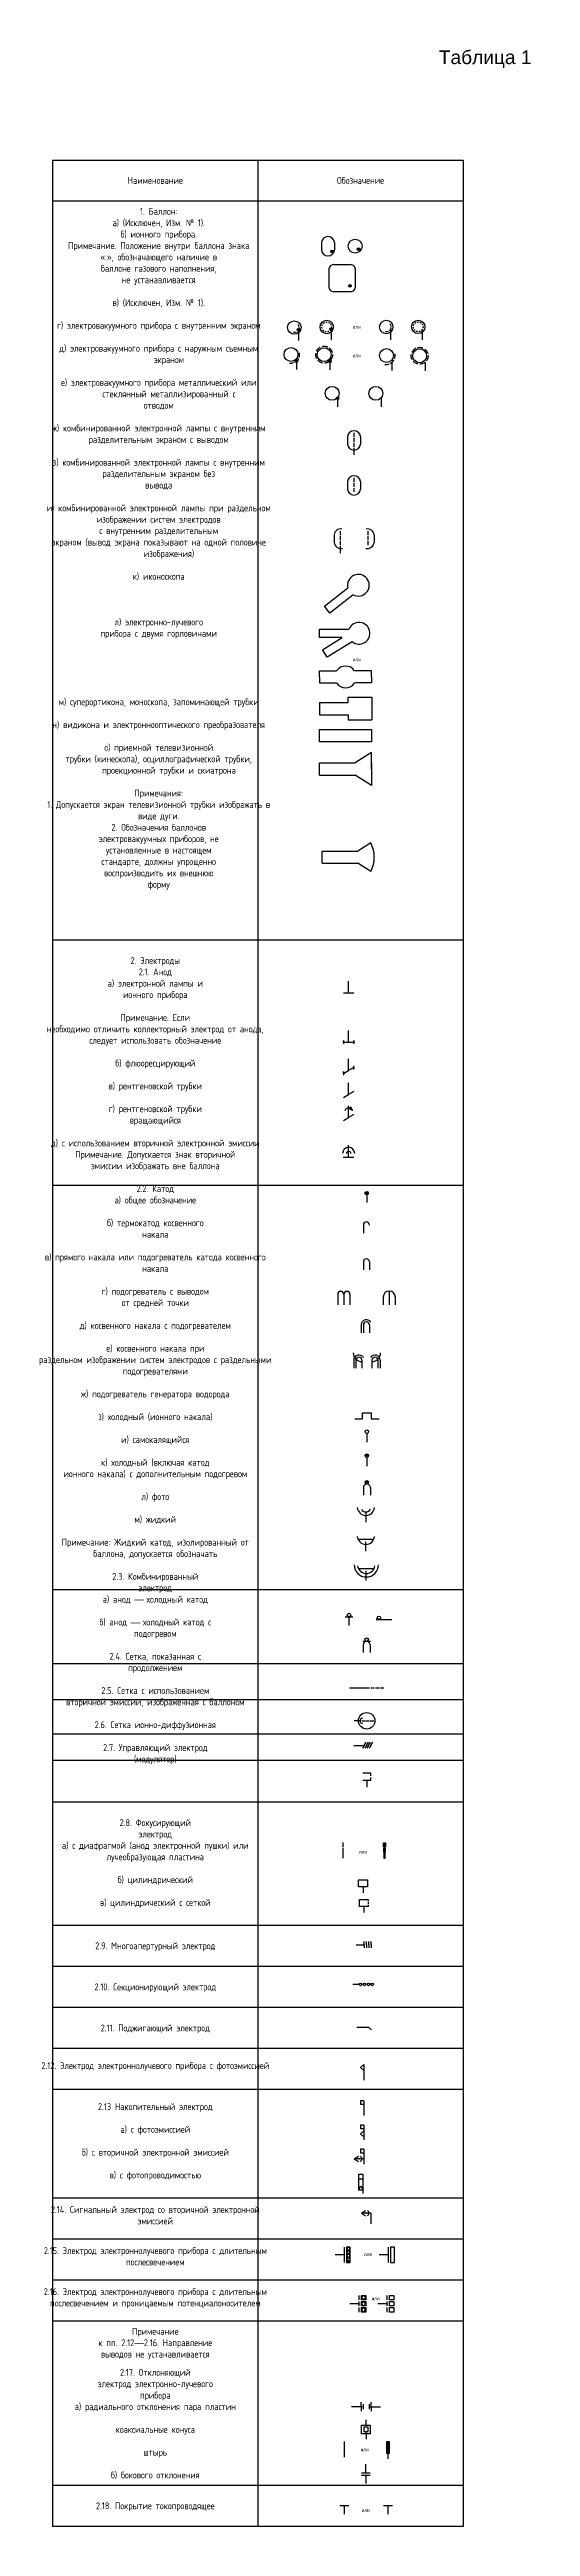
# Model space of a CAD drawing. Header units: millimetres. Extents: x -33 to 3443, y 207 to 2353.
# Drawn here: x -33 to 318, y 338 to 2148 of the extents above; entities that cross this region are included whole.
import ezdxf

# ---------------------------------------------------------------- set-up
doc = ezdxf.new("R2010")
doc.units = ezdxf.units.MM
doc.linetypes.add('JIS_02_1.0', pattern=[2, 1, -1])
doc.linetypes.add('JIS_02_4.0', pattern=[5.5, 4, -1.5])
doc.styles.get("Standard").update_dxf_attribs({"font": 'arial.ttf'})

msp = doc.modelspace()

# ---------------------------------------------------------------- texts
at = {"attachment_point": 1}
for s, width, heights, insert, char_height in [('Таблица 1', 390.034, [-12.3], (251.2, 2147), 10), ('или', 21.414, [-2.51], (188.2, 1946.1), 2.5), ('или', 21.414, [-2.51], (188.2, 1925.2), 2.5), ('или', 21.414, [-2.51], (188.2, 1703.1), 2.5), ('или', 8.113, [-2.51], (192.8, 831.9), 2.5), ('или', 7.322, [-2.51], (196.5, 537.8), 2.5), ('или', 7.322, [-2.51], (202, 505.5), 2.5), ('или', 7.322, [-2.51], (194, 395.1), 2.5), ('или', 7.322, [-2.51], (194.8, 350.7), 2.5)]:
    msp.add_mtext_dynamic_manual_height_columns(s, width=width, gutter_width=12.5, heights=heights, dxfattribs=dict(at, insert=insert, char_height=char_height))
at = {"color": 242, "true_color": 0xcd2027, "char_height": 5, "attachment_point": 2}
for s, heights, insert in [('\\pxqc;{\\fGOST type A|b0|i0|c204|p34;Наименование}', [17.6], (44, 2054.5)), ('\\pxqc;{\\fGOST type A|b0|i0|c204|p34;Обозначение}', [17.6], (194, 2054.5)), ('\\pxi-3,l4,qc,t4;{\\fGOST type A|b0|i0|c204|p34;1.^IБаллон:\\Pа) (Исключен, Изм. № 1).\\Pб) ионного прибора.\\PПримечание. Положение внутри баллона знака\\P«.», обозначающего наличие в\\Pбаллоне газового наполнения,\\Pне устанавливается\\P\\Pв) (Исключен, Изм. № 1).\\P\\Pг) электровакуумного прибора с внутренним экраном\\P\\Pд) электровакуумного прибора с наружным съемным экраном\\P\\Pе) электровакуумного прибора металлический или стеклянный металлизированный с\\Pотводом\\P\\Pж) комбинированной электронной лампы с внутренним\\Pразделительным экраном с выводом\\P\\Pз) комбинированной электронной лампы с внутренним\\Pразделительным экраном без\\Pвывода\\P\\Pи) комбинированной электронной лампы при раздельном\\Pизображении систем электродов\\Pс внутренним разделительным\\Pэкраном (вывод экрана показывают на одной половине изображения)\\P\\Pк) иконоскопа\\P\\P\\P\\pi0,l0,q*,tz;\\P\\pi-3,l4,qc,t4;л) электронно-лучевого\\Pприбора с двумя горловинами\\P\\P\\P\\P\\P\\Pм) суперортикона, моноскопа, запоминающей трубки\\P\\Pн) видикона и электроннооптического преобразователя\\P\\Pо) приемной телевизионной\\Pтрубки (кинескопа), осциллографической трубки, проекционной трубки и скиатрона\\P\\PПримечания:\\P1.^IДопускается экран телевизионной трубки изображать в\\Pвиде дуги.\\P2.^IОбозначения баллонов\\Pэлектровакуумных приборов, не\\Pустановленные в настоящем\\Pстандарте, должны упрощенно\\Pвоспроизводить их внешнюю\\Pформу}', [567.1], (44, 2031.9)), ('\\pxqc;{\\fGOST type A|b0|i0|c204|p34;2.^IЭлектроды\\P2.1.^IАнод\\Pа) электронной лампы и\\Pионного прибора\\P\\PПримечание. Если\\Pнеобходимо отличить коллекторный электрод от анода, следует использовать обозначение\\P\\Pб) флюоресцирующий\\P\\Pв) рентгеновской трубки\\P\\Pг) рентгеновской трубки\\Pвращающийся\\P\\Pд) с использованием вторичной электронной эмиссии\\PПримечание. Допускается знак вторичной\\Pэмиссии изображать вне баллона\\P\\P2.2.^IКатод\\Pа) общее обозначение\\P\\Pб) термокатод косвенного\\Pнакала\\P\\Pв) прямого накала или подогреватель катода косвенного накала\\P\\Pг) подогреватель с выводом\\Pот средней точки\\P\\Pд) косвенного накала с подогревателем\\P\\Pе) косвенного накала при\\Pраздельном изображении систем электродов с раздельными\\Pподогревателями \\P\\Pж) подогреватель генератора водорода\\P\\Pз) холодный (ионного накала)\\P\\Pи) самокалящийся\\P\\Pк) холодный (включая катод\\Pионного накала) с дополнительным подогревом\\P\\Pл) фото\\P\\Pм) жидкий\\P\\PПримечание: Жидкий катод, изолированный от\\Pбаллона, допускается обозначать\\P\\P2.3.^IКомбинированный\\Pэлектрод\\Pа) анод }— {\\fGOST type A|b0|i0|c204|p34;холодный катод\\P\\Pб) анод }— {\\fGOST type A|b0|i0|c204|p34;холодный катод с\\Pподогревом\\P\\P2.4.^IСетка, показанная с\\Pпродолжением\\P\\P2.5.^IСетка с использованием\\Pвторичной эмиссии, изображенная с баллоном\\P\\P2.6.^IСетка ионно-диффузионная\\P\\P2.7.^IУправляющий электрод\\P(модулятор)}', [739.4], (44, 1484.5)), ('\\pxqc;{\\fGOST type A|b0|i0|c204|p34;2.8.^IФокусирующий \\Pэлектрод\\Pа) с диафрагмой (анод электронной пушки) или лучеобразующая пластина\\P\\Pб) цилиндрический\\P\\Pв) цилиндрический с сеткой}', [94.5], (44, 854.5)), ('\\pxqc;{\\fGOST type A|b0|i0|c204|p34;2.9.^IМногоапертурный электрод }', [17.6], (44, 764.5)), ('\\pxqc;{\\fGOST type A|b0|i0|c204|p34;2.10.^IСекционирующий электрод}', [17.6], (44, 734.5)), ('\\pxqc;{\\fGOST type A|b0|i0|c204|p34;2.11.^IПоджигающий электрод}', [17.6], (44, 704.5)), ('\\pxqc;{\\fGOST type A|b0|i0|c204|p34;2.12.^IЭлектрод электроннолучевого прибора с фотоэмиссией}', [17.6], (44, 677)), ('\\pxqc;{\\fGOST type A|b0|i0|c204|p34;2.13 Накопительный электрод\\P\\Pа) с фотоэмиссией\\P\\Pб) с вторичной электронной эмиссией\\P\\Pв) с фотопроводимостью}', [73.8], (44, 647)), ('\\pxqc;{\\fGOST type A|b0|i0|c204|p34;2.14.^IСигнальный электрод со вторичной электронной\\Pэмиссией}', [30], (44, 571.8)), ('\\pxqc;{\\fGOST type A|b0|i0|c204|p34;2.15.^IЭлектрод электроннолучевого прибора с длительным послесвечением}', [30], (44, 541.8)), ('\\pxqc;{\\fGOST type A|b0|i0|c204|p34;2.16.^IЭлектрод электроннолучевого прибора с длительным\\Pпослесвечением и проницаемым потенциалоносителем}', [30], (44, 511.8)), ('{\\fGOST type A|b0|i0|c204|p34;Примечание\\Pк пп. 2.12}—{\\fGOST type A|b0|i0|c204|p34;2.16. Направление\\Pвыводов не устанавливается}', [30], (44, 482.8)), ('{\\fGOST type A|b0|i0|c204|p34;2.17.^IОтклоняющий\\Pэлектрод электронно-лучевого\\Pприбора\\Pа) радиального отклонения пара пластин\\P\\Pкоаксиальные конуса\\P\\Pштырь\\P\\Pб) бокового отклонения}', [139], (44, 452.8)), ('\\pxqc;{\\fGOST type A|b0|i0|c204|p34;2.18. Покрытие токопроводящее}', [17.6], (44, 355.3))]:
    msp.add_mtext_dynamic_manual_height_columns(s, width=150, gutter_width=12.5, heights=heights, dxfattribs=dict(at, insert=insert))

# ---------------------------------------------------------------- hatches: boundary and pattern name
at = {"true_color": 0x000000}
h = msp.add_hatch(color=18, dxfattribs=at)
h.dxf.hatch_style = 1
h.paths.add_polyline_path([(172.3, 2000.1, 1), (174.1, 2000.1, 1)])
h = msp.add_hatch(color=18, dxfattribs=at)
h.dxf.hatch_style = 1
h.paths.add_polyline_path([(191.6, 2001.8, 1), (193.5, 2001.8, 1)])
h = msp.add_hatch(color=18, dxfattribs=at)
h.dxf.hatch_style = 1
h.paths.add_polyline_path([(185.3, 1975, 1), (187.2, 1975, 1)])
h = msp.add_hatch(color=18, dxfattribs=at)
h.dxf.hatch_style = 1
h.paths.add_polyline_path([(147.7, 1942.9, 1), (149.6, 1942.9, 1)])
h = msp.add_hatch(color=18, dxfattribs=at)
h.dxf.hatch_style = 1
h.paths.add_polyline_path([(171.4, 1943.4, 1), (173.3, 1943.4, 1)])
h = msp.add_hatch(color=18, dxfattribs=at)
h.dxf.hatch_style = 1
h.paths.add_polyline_path([(148.2, 1920, 1), (146.3, 1920, 1)])
h = msp.add_hatch(color=18, dxfattribs=at)
h.dxf.hatch_style = 1
h.paths.add_polyline_path([(172.4, 1919.9, 1), (170.5, 1919.9, 1)])
h = msp.add_hatch(color=18, dxfattribs=at)
h.dxf.hatch_style = 1
h.paths.add_polyline_path([(178, 1892.8, 1), (176.1, 1892.8, 1)])
h = msp.add_hatch(color=18, dxfattribs=at)
h.dxf.hatch_style = 1
h.paths.add_polyline_path([(186.6, 1375), (186.9, 1373.9), (185.8, 1373.5), (188.2, 1372.4)])
h = msp.add_hatch(color=18, dxfattribs=at)
h.dxf.hatch_style = 1
h.paths.add_polyline_path([(199.7, 1312, 1), (197.2, 1312, 1)])
h = msp.add_hatch(color=18, dxfattribs=at)
h.dxf.hatch_style = 1
h.paths.add_polyline_path([(197.4, 1120.2), (199.9, 1120.2, 1)])
h = msp.add_hatch(color=18, dxfattribs=at)
h.dxf.hatch_style = 1
h.paths.add_polyline_path([(197.4, 1100.7), (199.9, 1100.7, 1)])
h = msp.add_hatch(color=18, dxfattribs=at)
h.dxf.hatch_style = 1
h.paths.add_polyline_path([(212.2, 837.3), (210.8, 837.3), (210.8, 834.2), (212.2, 834.2)])
h.paths.add_polyline_path([(212.2, 833.5), (210.8, 833.5), (210.8, 830.4), (211.1, 830.4), (212.2, 830.4)])
h.paths.add_polyline_path([(211.9, 830.4), (211.1, 830.4), (211.1, 826), (211.9, 826)])
h = msp.add_hatch(color=18, dxfattribs=at)
h.dxf.hatch_style = 1
h.paths.add_polyline_path([(214.8, 399.7), (213.2, 399.7), (213.2, 391.1), (214.8, 391.1)])

# ---------------------------------------------------------------- linework, layer by layer
for p, q in [((-31, 2066.9), (269, 2066.9)), ((-31, 2066.9), (-31, 337.7)), ((119, 2066.9), (119, 337.7)), ((269, 2066.9), (269, 337.7)), ((269, 2036.9), (-31, 2036.9)), ((165.5, 2006.7), (165.5, 2001)), ((175, 2006.7), (175, 2001)), ((170.7, 1986.5), (170.7, 1974.7)), ((186.6, 1990.4), (174.4, 1990.4)), ((190.4, 1974.4), (190.4, 1986.8)), ((174.4, 1970.8), (186.6, 1970.8)), ((148.7, 1942), (148.7, 1935)), ((172.4, 1942.4), (172.4, 1935.4)), ((215.8, 1942.9), (215.8, 1935.4)), ((239.1, 1943.1), (239.1, 1935.5)), ((147.2, 1919.1), (147.2, 1913.8)), ((171.5, 1919), (171.5, 1913.7)), ((216.9, 1919.2), (216.9, 1913)), ((241.2, 1919.2), (241.2, 1912.9)), ((177.1, 1891.9), (177.1, 1886.6)), ((209, 1893), (209, 1886.6)), ((184.5, 1864.9), (184.5, 1859.2)), ((189.1, 1867.5), (189.1, 1864.6)), ((194, 1864.9), (194, 1859.2)), ((189.1, 1863.8), (189.1, 1860.9)), ((189.1, 1860.2), (189.1, 1857.4)), ((189.1, 1856.6), (189.1, 1851.5)), ((184.5, 1832), (184.5, 1826.3)), ((189.1, 1834.6), (189.1, 1831.7)), ((189.1, 1830.9), (189.1, 1828)), ((194, 1832), (194, 1826.3)), ((189.1, 1827.2), (189.1, 1824.4)), ((174.6, 1793.1), (174.6, 1787.4)), ((179.2, 1795.7), (179.2, 1792.8)), ((179.2, 1792), (179.2, 1789.1)), ((199.3, 1795.7), (199.3, 1792.8)), ((199.3, 1792), (199.3, 1789.1)), ((204, 1793.1), (204, 1787.4)), ((179.2, 1788.3), (179.2, 1785.5)), ((179.2, 1784.8), (179.2, 1779.7)), ((199.3, 1788.3), (199.3, 1785.5)), ((167.7, 1740.9), (184.7, 1754.2)), ((171.6, 1735.9), (167.7, 1740.9)), ((188.6, 1749.2), (171.6, 1735.9)), ((164.1, 1724.2), (185.7, 1724.2)), ((164.1, 1717.9), (164.1, 1724.2)), ((180.6, 1717.9), (164.1, 1717.9)), ((166.3, 1709), (180.6, 1717.9)), ((169.6, 1703.6), (166.3, 1709)), ((187.9, 1714.9), (169.6, 1703.6)), ((164, 1689.2), (164, 1693.7)), ((164, 1693.7), (176.5, 1693.7)), ((164, 1689.2), (164, 1684.8)), ((164, 1684.8), (176.5, 1684.8)), ((202.1, 1693.7), (189.7, 1693.7)), ((202.1, 1684.8), (189.7, 1684.8)), ((202.1, 1689.2), (202.1, 1693.7)), ((202.1, 1689.2), (202.1, 1684.8)), ((164.1, 1670.5), (185, 1670.5)), ((164.1, 1670.5), (164.1, 1661.6)), ((185, 1670.5), (185, 1674.3)), ((185, 1674.3), (202.2, 1674.3)), ((202.2, 1674.3), (202.2, 1657.8)), ((164, 1650.7), (202.1, 1650.7)), ((164, 1641.8), (164, 1650.7)), ((164.1, 1661.6), (185, 1661.6)), ((185, 1661.6), (185, 1657.8)), ((185, 1657.8), (202.2, 1657.8)), ((202.1, 1650.7), (202.1, 1641.8)), ((202.1, 1641.8), (164, 1641.8)), ((202.1, 1634), (190.1, 1626.4)), ((202.1, 1622), (202.1, 1634)), ((164, 1626.4), (190.1, 1626.4)), ((164, 1617.5), (164, 1626.4)), ((164, 1617.5), (190.1, 1617.5)), ((202.1, 1609.9), (190.1, 1617.5)), ((202.1, 1626.4), (202.1, 1609.9)), ((166, 1561.9), (192, 1561.9)), ((166, 1553), (166, 1561.9)), ((201.5, 1567.9), (192, 1561.9)), ((166, 1553), (192, 1553)), ((201.5, 1547), (192, 1553)), ((269, 1496.9), (-31, 1496.9)), ((185.3, 1458.4), (185.3, 1466.9)), ((181.5, 1458.4), (189.1, 1458.4)), ((185.3, 1422.3), (185.3, 1430.8)), ((181.5, 1422.3), (181.5, 1423.6)), ((181.5, 1423.6), (181.5, 1421)), ((181.5, 1422.3), (189.1, 1422.3)), ((189.1, 1422.3), (189.1, 1423.6)), ((189.1, 1423.6), (189.1, 1421)), ((181.5, 1399.5), (185.3, 1401.7)), ((181.5, 1399.5), (181.5, 1400.8)), ((181.5, 1400.8), (181.5, 1398.2)), ((185.3, 1401.7), (185.3, 1410.2)), ((189.1, 1403.9), (185.3, 1401.7)), ((189.1, 1402.6), (189.1, 1405.1)), ((189.1, 1403.9), (189.1, 1402.6)), ((181.5, 1381.9), (185.3, 1384.1)), ((185.3, 1384.1), (185.3, 1392.6)), ((189.1, 1386.3), (185.3, 1384.1)), ((185.3, 1367.3), (185.3, 1375.8)), ((181.5, 1365.1), (185.3, 1367.3)), ((189.1, 1369.5), (185.3, 1367.3)), ((185.8, 1373.5), (186.9, 1373.9)), ((188.2, 1372.4), (185.8, 1373.5)), ((186.9, 1373.9), (186.6, 1375)), ((186.6, 1375), (188.2, 1372.4)), ((185.3, 1338.2), (185.3, 1347.1)), ((181.4, 1338.2), (189.1, 1338.2)), ((269, 1317.6), (-31, 1317.6)), ((198.5, 1312), (198.5, 1305.1)), ((196.1, 1288.7), (196.1, 1282.8)), ((196.1, 1261.8), (196.1, 1256)), ((200.6, 1261.8), (200.6, 1256)), ((177.3, 1238), (177.3, 1230.3)), ((181.7, 1238), (181.7, 1230.3)), ((186.2, 1238), (186.2, 1230.3)), ((210.5, 1236), (210.5, 1230.3)), ((215, 1240.4), (215, 1230.3)), ((219.4, 1236), (219.4, 1230.3)), ((194.5, 1215.7), (194.5, 1209.9)), ((196.1, 1215.7), (196.1, 1209.9)), ((200.6, 1215.7), (200.6, 1209.9)), ((189, 1189.9), (189, 1184.1)), ((190.5, 1189.9), (190.5, 1184.1)), ((195, 1189.9), (195, 1184.1)), ((202.3, 1189.9), (202.3, 1184.1)), ((206.7, 1189.9), (206.7, 1184.1)), ((208.3, 1189.9), (208.3, 1184.1)), ((189.7, 1147.1), (195.4, 1147.1)), ((195.4, 1147.1), (195.4, 1151.5)), ((195.4, 1151.5), (201.8, 1151.5)), ((201.8, 1151.5), (201.8, 1147.1)), ((201.8, 1147.1), (207.5, 1147.1)), ((198.6, 1136.5), (198.6, 1130.1)), ((197.4, 1120.2), (199.9, 1120.2)), ((198.6, 1119), (198.6, 1112.6)), ((196.1, 1096.9), (196.1, 1091.2)), ((197.4, 1100.7), (199.9, 1100.7)), ((201.2, 1096.9), (201.2, 1091.2)), ((197.9, 1079.1), (197.9, 1071.5)), ((192.1, 1059.2), (203.7, 1059.2)), ((197.9, 1050.3), (197.9, 1057.3)), ((203.7, 1059.2), (203.7, 1059.2)), ((192.4, 1037.8), (204.1, 1037.8)), ((198.2, 1028.9), (198.2, 1035.9)), ((204.1, 1037.8), (204.1, 1037.8)), ((269, 1022.1), (-31, 1022.1)), ((182.7, 1002.4), (188.3, 1002.4)), ((185.5, 1002.4), (185.5, 996.1)), ((206.1, 1000.5), (205.5, 1000.5)), ((205.5, 1000.5), (216.9, 1000.5)), ((195.7, 984.5), (201.3, 984.5)), ((196, 981.9), (196, 976.2)), ((201.1, 981.9), (201.1, 976.2)), ((269, 968), (-31, 968)), ((269, 941.8), (-31, 941.8)), ((185.9, 950.6), (200.5, 950.6)), ((201.5, 950.6), (204, 950.6)), ((205, 950.6), (207.5, 950.6)), ((208.4, 950.6), (211, 950.6)), ((194.5, 926.4), (189.4, 926.4)), ((195.1, 926.4), (197.7, 926.4)), ((198.1, 926.4), (200.6, 926.4)), ((201.1, 926.4), (203.6, 926.4)), ((269, 916.6), (-31, 916.6)), ((189.1, 908.4), (196.7, 908.4)), ((196.7, 908.4), (195.5, 906.5)), ((196.7, 908.4), (198.2, 910.7)), ((198.3, 908.4), (197.1, 906.5)), ((198.3, 908.4), (199.8, 910.7)), ((199.9, 908.4), (198.7, 906.5)), ((199.9, 908.4), (201.3, 910.7)), ((201.5, 908.4), (200.3, 906.5)), ((201.5, 908.4), (202.9, 910.7)), ((269, 897.3), (-31, 897.3)), ((201.5, 888.1), (195.7, 888.1)), ((201.5, 886.2), (201.5, 888.1)), ((195.7, 883.1), (201.5, 883.1)), ((198.6, 883.1), (198.6, 878)), ((201.5, 883.1), (201.5, 885)), ((269, 866.9), (-31, 866.9)), ((181, 837.4), (181, 834.2)), ((181, 833.6), (181, 826)), ((210.8, 837.3), (212.2, 837.3)), ((210.8, 834.2), (210.8, 837.3)), ((212.2, 834.2), (210.8, 834.2)), ((210.8, 833.5), (210.8, 830.4)), ((212.2, 833.5), (210.8, 833.5)), ((212.2, 837.3), (212.2, 834.2)), ((212.2, 830.4), (212.2, 833.5)), ((210.8, 830.4), (212.2, 830.4)), ((210.8, 830.4), (211.1, 830.4)), ((211.1, 830.4), (211.1, 826)), ((211.1, 826), (211.9, 826)), ((211.9, 826), (211.9, 830.4)), ((192.6, 810.2), (199, 810.2)), ((192.6, 805.1), (192.6, 810.2)), ((199, 805.1), (192.6, 805.1)), ((195.8, 805.1), (195.8, 800.6)), ((199, 810.2), (199, 805.1)), ((193.3, 795.8), (199.6, 795.8)), ((193.3, 790.8), (193.3, 795.8)), ((199.6, 790.8), (193.3, 790.8)), ((196.4, 790.8), (196.4, 786.3)), ((199.6, 795.8), (199.6, 794.6)), ((199.6, 793.9), (199.6, 792.7)), ((199.6, 792), (199.6, 790.8)), ((269, 776.9), (-31, 776.9)), ((190.9, 762.8), (196.6, 762.8)), ((196.6, 762.8), (196.6, 765.2)), ((196.6, 762.8), (196.6, 760.4)), ((198.3, 762.8), (198.3, 765.2)), ((198.3, 762.8), (198.3, 760.4)), ((200, 762.8), (200, 765.2)), ((200, 762.8), (200, 760.4)), ((201.7, 762.8), (201.7, 765.2)), ((201.7, 762.8), (201.7, 760.4)), ((269, 746.9), (-31, 746.9)), ((193, 733.8), (188.3, 733.8)), ((269, 716.9), (-31, 716.9)), ((191.3, 702.5), (199.9, 702.5)), ((199.9, 702.5), (201.9, 700.5)), ((269, 686.9), (-31, 686.9)), ((193.9, 673.1), (196.4, 675.3)), ((193.9, 673.1), (196.4, 670.8)), ((196.4, 675.3), (196.4, 663.9)), ((269, 656.9), (-31, 656.9)), ((196.4, 648.7), (193.9, 648.7)), ((193.9, 648.7), (193.9, 646.2)), ((193.9, 646.2), (196.4, 646.2)), ((196.4, 648.7), (196.4, 637.9)), ((196.4, 630.9), (193.9, 630.9)), ((193.9, 630.9), (193.9, 628.4)), ((193.9, 628.4), (196.4, 628.4)), ((193.9, 624.5), (196.4, 626.8)), ((193.9, 624.5), (196.4, 622.3)), ((196.4, 630.9), (196.4, 620.1)), ((189.4, 606.3), (192.5, 608.2)), ((196.4, 606.3), (189.4, 606.3)), ((189.4, 606.3), (192.5, 604.4)), ((192.5, 606.3), (193.1, 606.3)), ((196.4, 613.3), (193.9, 613.3)), ((193.9, 613.3), (193.9, 610.7)), ((193.9, 610.7), (196.4, 610.7)), ((196.4, 613.3), (196.4, 602.5)), ((196.4, 610.7), (196.4, 606.3)), ((195.9, 595), (192.4, 595)), ((192.4, 595), (192.4, 583.6)), ((192.4, 591.8), (195.9, 591.8)), ((192.4, 583.6), (194.2, 586.4)), ((192.4, 583.6), (195.9, 583.6)), ((194.2, 586.4), (195.9, 583.6)), ((195.9, 581), (195.9, 595)), ((269, 577.7), (-31, 577.7)), ((194.6, 566.7), (197.6, 568.6)), ((201.6, 566.7), (194.6, 566.7)), ((194.6, 566.7), (197.6, 564.8)), ((197.6, 566.7), (198.3, 566.7)), ((201.6, 566.7), (201.6, 558.8)), ((269, 547.7), (-31, 547.7)), ((182.1, 536.2), (175.4, 536.2)), ((182.1, 541.9), (182.1, 530.5)), ((183.7, 541.9), (183.7, 530.5)), ((186.5, 541.9), (183.7, 541.9)), ((183.7, 540.7), (185.1, 541.9)), ((183.7, 540.7), (185.1, 539.4)), ((183.7, 538.1), (185.1, 539.4)), ((183.7, 538.1), (185.1, 536.8)), ((183.7, 535.6), (185.1, 536.8)), ((183.7, 535.6), (185.1, 534.3)), ((183.7, 533), (185.1, 534.3)), ((183.7, 533), (185.1, 531.8)), ((183.7, 530.5), (185.1, 531.8)), ((183.7, 530.5), (186.5, 530.5)), ((186.5, 540.7), (185.1, 541.9)), ((186.5, 540.7), (185.1, 539.4)), ((186.5, 538.1), (185.1, 539.4)), ((186.5, 538.1), (185.1, 536.8)), ((186.5, 535.6), (185.1, 536.8)), ((186.5, 535.6), (185.1, 534.3)), ((186.5, 533), (185.1, 534.3)), ((186.5, 533), (185.1, 531.8)), ((185.1, 531.8), (186.5, 530.5)), ((186.5, 530.5), (186.5, 541.9)), ((214.2, 536.2), (207.6, 536.2)), ((214.2, 541.9), (214.2, 530.5)), ((215.8, 541.9), (215.8, 530.5)), ((218.7, 541.9), (215.8, 541.9)), ((215.8, 530.5), (218.7, 530.5)), ((218.7, 530.5), (218.7, 541.9)), ((269, 517.7), (-31, 517.7)), ((192.8, 500.5), (186.1, 500.5)), ((192.8, 506.5), (192.8, 503.3)), ((192.8, 502.1), (192.8, 498.9)), ((192.8, 497.6), (192.8, 494.4)), ((194.7, 503.3), (194.7, 506.5)), ((194.7, 506.5), (197.9, 506.5)), ((196.3, 506.5), (194.7, 504.9)), ((194.7, 504.9), (196.3, 503.3)), ((197.9, 503.3), (194.7, 503.3)), ((194.7, 498.9), (194.7, 502.1)), ((194.7, 502.1), (197.9, 502.1)), ((196.3, 502.1), (194.7, 500.5)), ((194.7, 500.5), (196.3, 498.9)), ((197.9, 498.9), (194.7, 498.9)), ((194.7, 494.4), (194.7, 497.6)), ((194.7, 497.6), (197.9, 497.6)), ((196.3, 497.6), (194.7, 496)), ((194.7, 496), (196.3, 494.4)), ((197.9, 494.4), (194.7, 494.4)), ((197.9, 504.9), (196.3, 506.5)), ((196.3, 503.3), (197.9, 504.9)), ((197.9, 500.5), (196.3, 502.1)), ((196.3, 498.9), (197.9, 500.5)), ((197.9, 496), (196.3, 497.6)), ((196.3, 494.4), (197.9, 496)), ((197.9, 506.5), (197.9, 503.3)), ((197.9, 502.1), (197.9, 498.9)), ((197.9, 497.6), (197.9, 494.4)), ((213.2, 500.5), (206.5, 500.5)), ((213.2, 506.5), (213.2, 503.3)), ((213.2, 502.1), (213.2, 498.9)), ((213.2, 497.6), (213.2, 494.4)), ((215.1, 503.3), (215.1, 506.5)), ((215.1, 506.5), (218.3, 506.5)), ((218.3, 503.3), (215.1, 503.3)), ((215.1, 498.9), (215.1, 502.1)), ((215.1, 502.1), (218.3, 502.1)), ((218.3, 498.9), (215.1, 498.9)), ((215.1, 494.4), (215.1, 497.6)), ((215.1, 497.6), (218.3, 497.6)), ((218.3, 494.4), (215.1, 494.4)), ((218.3, 506.5), (218.3, 503.3)), ((218.3, 502.1), (218.3, 498.9)), ((218.3, 497.6), (218.3, 494.4)), ((269, 487.7), (-31, 487.7)), ((194.4, 425.2), (187.4, 425.2)), ((194.4, 425.2), (194.4, 428.5)), ((195.8, 425.2), (194.4, 425.2)), ((194.4, 425.2), (194.4, 421.9)), ((195.8, 427.1), (195.8, 423.3)), ((200.3, 427.1), (200.3, 423.3)), ((200.3, 425.2), (201.7, 425.2)), ((201.7, 425.2), (201.7, 428.5)), ((201.7, 425.2), (201.7, 421.9)), ((201.7, 425.2), (208.6, 425.2)), ((182.1, 399.8), (182.1, 388.3)), ((194.8, 411.7), (201.1, 411.7)), ((194.8, 405.4), (194.8, 411.7)), ((201.1, 405.4), (194.8, 405.4)), ((199.6, 410.2), (196.4, 410.2)), ((196.4, 410.2), (196.4, 407)), ((196.4, 407), (198, 407)), ((198, 411.7), (198, 415.6)), ((198, 405.4), (198, 407)), ((198, 407), (199.6, 407)), ((198, 405.4), (198, 401.6)), ((199.6, 407), (199.6, 410.2)), ((201.1, 411.7), (201.1, 405.4)), ((213.2, 399.7), (214.8, 399.7)), ((213.2, 391.1), (213.2, 399.7)), ((214.8, 399.7), (214.8, 391.1)), ((197.9, 376.9), (197.9, 383.2)), ((214.8, 391.1), (213.2, 391.1)), ((214, 391.1), (214, 387)), ((269, 367.7), (-31, 367.7)), ((194.7, 376.9), (201.1, 376.9)), ((194.7, 375.3), (201.1, 375.3)), ((197.9, 375.3), (197.9, 369)), ((178.8, 353.1), (185.5, 353.1)), ((182.1, 353.1), (182.1, 346.8)), ((210.7, 353.1), (217.3, 353.1)), ((214, 353.1), (214, 346.8)), ((269, 337.7), (-31, 337.7))]:
    msp.add_line(p, q)
for centre, radius in [((173.2, 2000.1), 0.938), ((190.1, 2003.9), 5.08), ((192.5, 2001.8), 0.938), ((186.3, 1975), 0.938), ((145.6, 1944.5), 4.89), ((148.7, 1942.9), 0.938), ((169.3, 1944.9), 4.89), ((172.4, 1943.4), 0.938), ((212.8, 1944.9), 4.89), ((236.1, 1945), 4.89), ((143.2, 1924.8), 5.08), ((147.2, 1920), 0.938), ((167.4, 1924.7), 5.08), ((171.5, 1919.9), 0.938), ((212.9, 1924), 5.08), ((237.2, 1923.9), 5.08), ((173.3, 1896.4), 5.08), ((205.2, 1896.4), 5.08), ((177.1, 1892.8), 0.938), ((198.5, 1312), 1.27), ((198.6, 1137.7), 1.27), ((198.6, 1120.2), 1.27), ((198.6, 1100.7), 1.27), ((185.5, 1003.7), 1.27), ((207.4, 1001.7), 1.27), ((198.5, 985.7), 1.27), ((198.5, 926.4), 6.03), ((194, 733.8), 0.953), ((196.8, 733.8), 0.953), ((199.7, 733.8), 0.953), ((202.5, 733.8), 0.953)]:
    msp.add_circle(centre, radius)
at = {"linetype": 'JIS_02_1.0'}
for centre in [(169.3, 1944.9), (236.1, 1945)]:
    msp.add_circle(centre, 3.56, dxfattribs=at)
at = {"linetype": 'JIS_02_4.0'}
for centre in [(167.4, 1924.7), (237.2, 1923.9)]:
    msp.add_circle(centre, 6.16, dxfattribs=at)
for centre, radius, start, end in [((170.2, 2006.1), 4.8, 7.3044, 172.6956), ((170.2, 2001.6), 4.8, 187.3044, 352.6956), ((174.5, 1986.7), 3.79, 90.9275, 181.75), ((174.5, 1974.5), 3.79, 178.25, 269.0725), ((186.6, 1986.7), 3.79, 358.25, 89.0725), ((186.6, 1974.5), 3.79, 270.9275, 1.75), ((145.6, 1945.7), 4.63, 263.4168, 290.3171), ((146.1, 1944.2), 3.05, 308.0403, 359.7562), ((146.1, 1944.8), 3.05, 0.2438, 38.7069), ((212.7, 1946.1), 4.63, 263.4168, 290.3171), ((213.3, 1944.6), 3.05, 308.0403, 359.7562), ((213.3, 1945.2), 3.05, 0.2438, 38.7069), ((142.9, 1925.5), 7.05, 262.7031, 288.8587), ((142.2, 1925.9), 7.78, 298.2577, 327.9967), ((123.2, 1925.3), 26.2, 354.4942, 1.5929), ((211.9, 1925.1), 7.78, 298.2577, 327.9967), ((193, 1924.5), 26.2, 354.4942, 1.5929), ((212.6, 1924.6), 7.05, 262.7031, 288.8587), ((189.2, 1864.3), 4.8, 7.3044, 172.6956), ((189.2, 1859.8), 4.8, 187.3044, 352.6956), ((189.2, 1831.4), 4.8, 7.3044, 172.6956), ((189.2, 1826.9), 4.8, 187.3044, 352.6956), ((179.4, 1792.5), 4.8, 77.9815, 172.6956), ((199.2, 1792.5), 4.8, 7.3044, 102.0185), ((179.8, 1788.3), 5.28, 189.73, 280.5074), ((198.8, 1788.3), 5.28, 259.4926, 350.27), ((192.4, 1756.2), 7.94, 241.5319, 194.3755), ((192.9, 1721.1), 7.94, 230.418, 156.4218), ((183.1, 1689.2), 7.94, 34.0558, 145.9442), ((183.1, 1689.2), 7.94, 214.0558, 325.9442), ((181.2, 1557.4), 22.8, 332.7165, 27.2835), ((185.4, 1371.3), 3, 60.5557, 161.702), ((185.3, 1341), 4.48, 0, 180), ((185.3, 1341), 1.61, 0, 180), ((198.3, 1288.7), 2.22, 0, 180), ((198.3, 1261.8), 2.22, 0, 180), ((179.5, 1238), 2.22, 0, 180), ((184, 1238), 2.22, 0, 180), ((215, 1236), 4.45, 0, 180), ((198.3, 1215.7), 3.81, 32.0601, 180), ((198.3, 1215.7), 2.22, 0, 180), ((195, 1195.3), 6.35, 180, 270), ((202.3, 1195.3), 6.35, 270, 0), ((192.8, 1189.9), 3.81, 32.0601, 180), ((192.8, 1189.9), 2.22, 0, 180), ((204.5, 1189.9), 3.81, 0, 147.9399), ((204.5, 1189.9), 2.22, 0, 180), ((198.6, 1096.9), 2.54, 0, 180), ((197.9, 1082.9), 6.35, 185.7392, 354.2608), ((197.9, 1082.9), 3.81, 210, 330), ((197.9, 1061.7), 6.35, 185.7392, 354.2608), ((198.2, 1040.4), 8.89, 180, 0), ((198.2, 1040.4), 6.35, 185.7392, 354.2608), ((198.5, 981.9), 2.54, 0, 180), ((195.3, 926.4), 1.82, 90, 270), ((193.1, 606.3), 1.91, 290.2109, 69.7891), ((198.3, 566.7), 1.91, 290.2109, 69.7891)]:
    msp.add_arc(centre, radius, start, end)

msp.set_redraw_order([(e.dxf.handle, doc.entitydb.next_handle()) for e in msp.query("TEXT MTEXT ATTDEF DIMENSION ARC_DIMENSION")])  # texts and dimensions are drawn at this point

doc.saveas('drawing.dxf')
